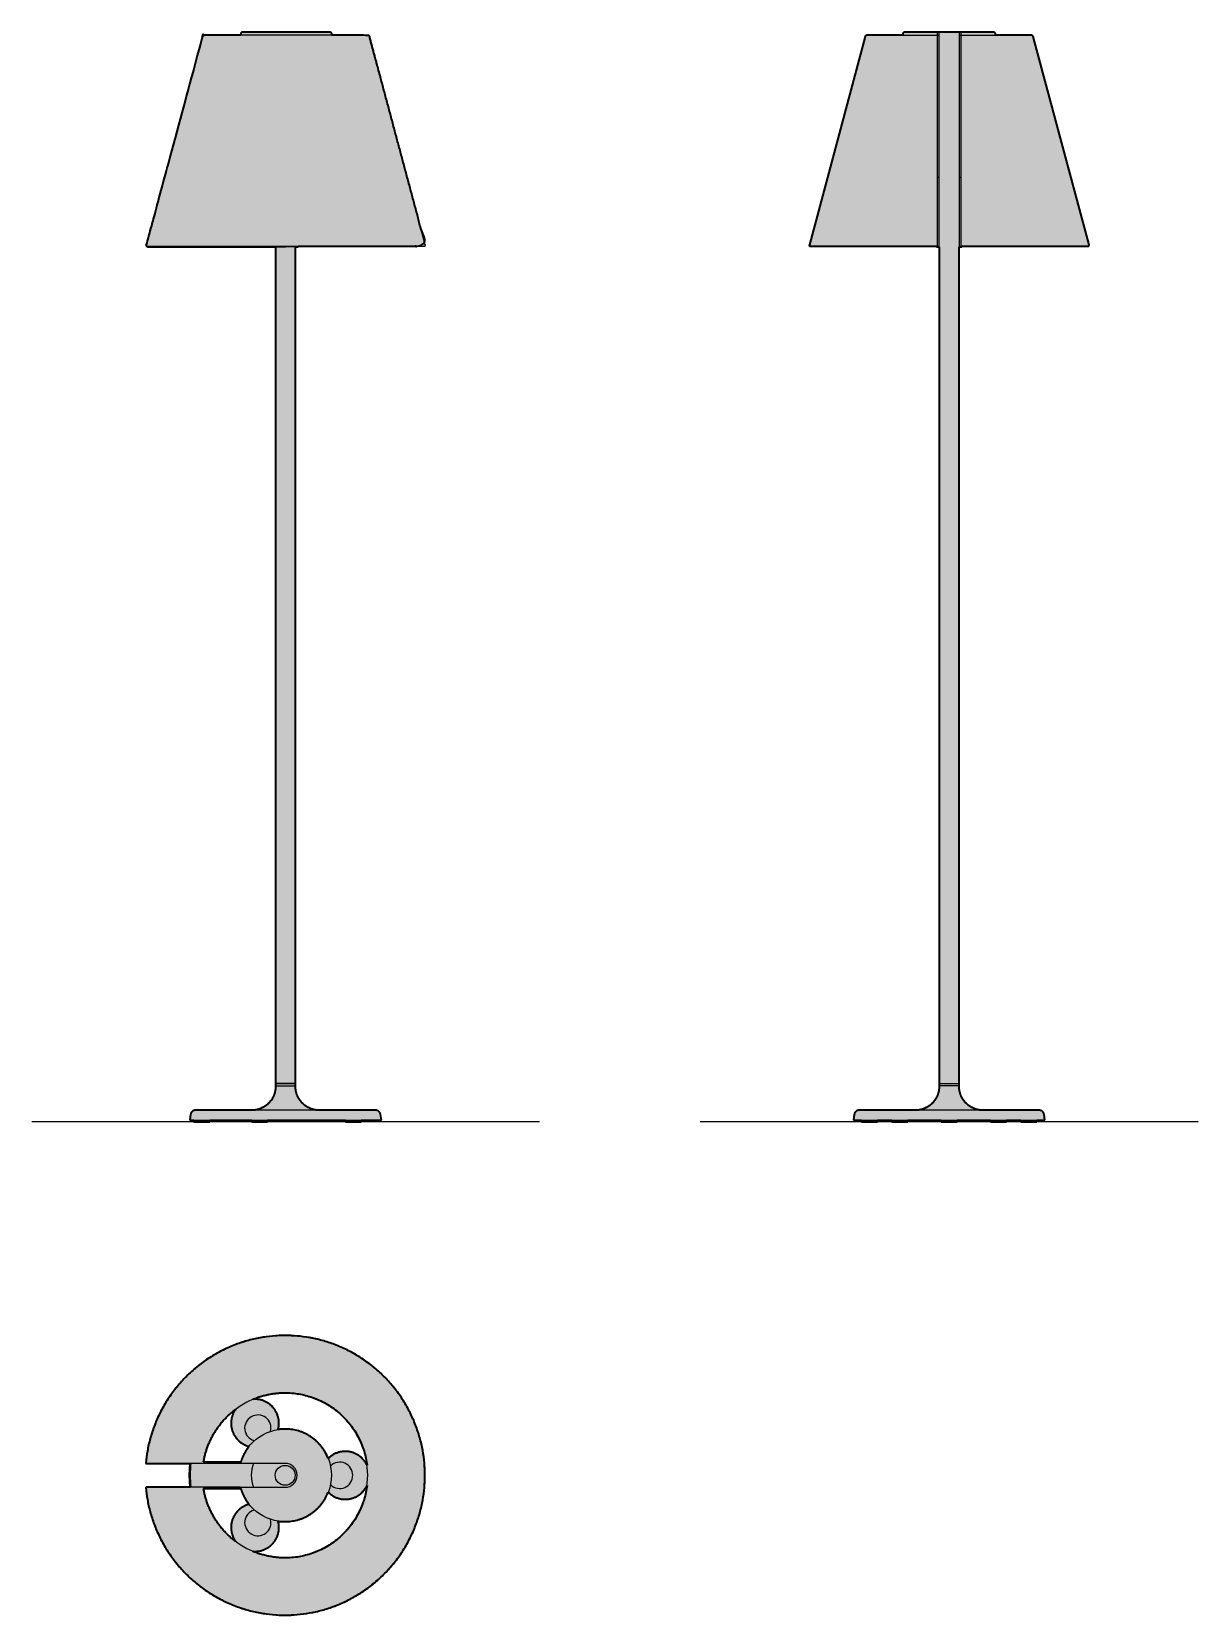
# Model space of a CAD drawing. Header units: millimetres. Extents: x 0 to 1461, y -622 to 1365.
import ezdxf

# ---------------------------------------------------------------- set-up
doc = ezdxf.new("R2010")
doc.units = ezdxf.units.MM
doc.layers.add('Blocks', color=7, linetype='Continuous')
doc.layers.add('Blocks$Fill', color=7, linetype='Continuous', true_color=0xffffff)
for name, color, linetype, lineweight, true_color in [('Blocks$Inner', 7, 'Continuous', 25, 0x007f00), ('Blocks$Outline', 7, 'Continuous', 35, 0xff3f3f), ('Groud', 7, 'Continuous', 25, 0x243775)]:
    doc.layers.add(name, color=color, linetype=linetype, lineweight=lineweight, true_color=true_color)

# ---------------------------------------------------------------- blocks, each defined once
blk = doc.blocks.new('Melampo Floor Lamp Top')
at = {"layer": 'Blocks$Fill'}
h = blk.add_hatch(color=256, dxfattribs=at)
h.paths.add_polyline_path([(54.8, -200.8), (55.1, -204.6), (55.6, -208.4), (56.1, -212.3), (56.8, -216.1), (57.5, -220), (58.3, -223.8), (59.2, -227.7), (60.2, -231.6), (61.3, -235.5), (62.5, -239.4), (63.8, -243.3), (65.2, -247.2), (66.7, -251), (68.3, -254.9), (70, -258.7), (71.8, -262.5), (73.7, -266.3), (75.7, -270.1), (77.8, -273.8), (80, -277.5), (82.3, -281.1), (84.7, -284.7), (87.2, -288.3), (89.8, -291.8), (92.5, -295.2), (95.3, -298.6), (98.1, -301.9), (101.1, -305.1), (104.1, -308.3), (107.2, -311.4), (110.4, -314.4), (113.7, -317.4), (117, -320.2), (120.4, -323), (123.9, -325.7), (127.4, -328.3), (131, -330.8), (134.7, -333.2), (138.4, -335.5), (142.1, -337.7), (145.9, -339.9), (149.8, -341.9), (153.6, -343.8), (157.5, -345.6), (161.5, -347.3), (165.4, -348.9), (169.4, -350.4), (173.4, -351.8), (177.4, -353.1), (181.5, -354.3), (185.5, -355.4), (189.5, -356.4), (193.5, -357.3), (197.6, -358.1), (201.6, -358.8), (205.6, -359.4), (209.6, -359.9), (213.5, -360.3), (217.5, -360.6), (221.4, -360.8), (225.3, -360.9), (229.2, -361), (233, -360.9), (236.8, -360.8), (240.6, -360.6), (244.4, -360.3), (248.3, -359.9), (252.1, -359.5), (256, -358.9), (259.9, -358.3), (263.8, -357.5), (267.8, -356.7), (271.7, -355.8), (275.7, -354.7), (279.6, -353.6), (283.5, -352.4), (287.5, -351), (291.4, -349.6), (295.3, -348.1), (299.2, -346.4), (303, -344.7), (306.9, -342.9), (310.7, -340.9), (314.5, -338.9), (318.2, -336.7), (321.9, -334.5), (325.5, -332.2), (329.1, -329.7), (332.7, -327.2), (336.2, -324.6), (339.6, -321.9), (343, -319.1), (346.3, -316.2), (349.5, -313.2), (352.7, -310.1), (355.8, -307), (358.8, -303.8), (361.7, -300.5), (364.5, -297.1), (367.3, -293.7), (369.9, -290.2), (372.5, -286.7), (375, -283.1), (377.3, -279.4), (379.6, -275.7), (381.8, -272), (383.9, -268.2), (385.8, -264.4), (387.7, -260.5), (389.5, -256.6), (391.2, -252.7), (392.7, -248.8), (394.2, -244.8), (395.6, -240.8), (396.8, -236.9), (398, -232.9), (399.1, -228.9), (400, -224.9), (400.9, -220.9), (401.6, -217), (402.3, -213), (402.9, -209.1), (403.4, -205.1), (403.8, -201.2), (404.1, -197.3), (404.3, -193.5), (404.4, -189.6), (404.4, -185.8), (404.4, -182), (404.3, -178.2), (404.1, -174.3), (403.8, -170.4), (403.4, -166.5), (402.9, -162.6), (402.3, -158.7), (401.6, -154.7), (400.9, -150.7), (400, -146.7), (399.1, -142.8), (398, -138.8), (396.8, -134.8), (395.6, -130.8), (394.2, -126.9), (392.7, -122.9), (391.2, -119), (389.5, -115), (387.7, -111.2), (385.8, -107.3), (383.9, -103.5), (381.8, -99.7), (379.6, -95.9), (377.3, -92.2), (375, -88.6), (372.5, -85), (369.9, -81.4), (367.3, -77.9), (364.5, -74.5), (361.7, -71.2), (358.8, -67.9), (355.8, -64.7), (352.7, -61.5), (349.5, -58.5), (346.3, -55.5), (343, -52.6), (339.6, -49.8), (336.2, -47.1), (332.7, -44.5), (329.1, -41.9), (325.5, -39.5), (321.9, -37.2), (318.2, -34.9), (314.5, -32.8), (310.7, -30.7), (306.9, -28.8), (303, -27), (299.2, -25.2), (295.3, -23.6), (291.4, -22.1), (287.5, -20.6), (283.5, -19.3), (279.6, -18.1), (275.7, -16.9), (271.7, -15.9), (267.8, -15), (263.8, -14.1), (259.9, -13.4), (256, -12.7), (252.1, -12.2), (248.3, -11.7), (244.4, -11.3), (240.6, -11), (236.8, -10.8), (233, -10.7), (229.2, -10.7), (225.3, -10.7), (221.4, -10.9), (217.5, -11.1), (213.5, -11.4), (209.6, -11.8), (205.6, -12.3), (201.6, -12.9), (197.6, -13.6), (193.5, -14.4), (189.5, -15.3), (185.5, -16.3), (181.5, -17.3), (177.4, -18.5), (173.4, -19.8), (169.4, -21.2), (165.4, -22.7), (161.5, -24.3), (157.5, -26.1), (153.6, -27.9), (149.8, -29.8), (145.9, -31.8), (142.1, -33.9), (138.4, -36.1), (134.7, -38.4), (131, -40.9), (127.4, -43.4), (123.9, -46), (120.4, -48.6), (117, -51.4), (113.7, -54.3), (110.4, -57.2), (107.2, -60.2), (104.1, -63.3), (101.1, -66.5), (98.1, -69.8), (95.3, -73.1), (92.5, -76.5), (89.8, -79.9), (87.2, -83.4), (84.7, -86.9), (82.3, -90.5), (80, -94.2), (77.8, -97.9), (75.7, -101.6), (73.7, -105.3), (71.8, -109.1), (70, -112.9), (68.3, -116.8), (66.7, -120.6), (65.2, -124.5), (63.8, -128.4), (62.5, -132.3), (61.3, -136.2), (60.2, -140.1), (59.2, -143.9), (58.3, -147.8), (57.5, -151.7), (56.8, -155.6), (56.1, -159.4), (55.6, -163.2), (55.1, -167), (54.8, -170.8), (110.2, -170.8), (109.8, -174.6), (109.5, -178.3), (109.3, -182.1), (109.3, -185.8), (109.3, -189.6), (109.5, -193.4), (109.8, -197.1), (110.2, -200.8)], flags=0)
h.paths.add_polyline_path([(220.5, -243.2), (221.5, -243.3), (222.6, -243.4), (223.6, -243.6), (224.7, -243.6), (225.7, -243.7), (226.8, -243.8), (227.8, -243.8), (228.8, -243.8), (229.9, -243.8), (230.9, -243.8), (232.9, -243.7), (234.9, -243.6), (236.9, -243.3), (238.6, -243.1), (240.4, -242.8), (242.1, -242.4), (243.9, -242), (245.7, -241.5), (247.4, -240.9), (249.2, -240.3), (251, -239.6), (252.7, -238.9), (254.5, -238.1), (256.2, -237.2), (257.9, -236.3), (259.6, -235.3), (261.2, -234.2), (262.8, -233.1), (264.4, -232), (266, -230.7), (267.5, -229.4), (269, -228.1), (270.4, -226.7), (271.8, -225.3), (273.2, -223.8), (274.4, -222.2), (275.7, -220.7), (276.8, -219), (278, -217.4), (279, -215.7), (280, -214), (280.9, -212.2), (281.8, -210.5), (282.6, -208.7), (283.3, -206.9), (284, -207.5), (284.6, -208.1), (285.3, -208.7), (285.9, -209.2), (286.7, -209.8), (287.4, -210.3), (288.1, -210.8), (288.9, -211.3), (289.7, -211.8), (290.5, -212.2), (291.3, -212.7), (292.1, -213.1), (292.9, -213.4), (293.8, -213.8), (294.7, -214.1), (295.5, -214.4), (296.4, -214.7), (297.3, -214.9), (298.2, -215.1), (299.1, -215.3), (300, -215.5), (300.9, -215.6), (301.8, -215.7), (302.7, -215.8), (303.6, -215.8), (304.5, -215.8), (305.4, -215.8), (306.3, -215.8), (307.2, -215.7), (308.1, -215.6), (309, -215.5), (309.8, -215.4), (310.7, -215.2), (311.5, -215), (312.4, -214.8), (313.3, -214.6), (314.1, -214.3), (315, -214), (315.8, -213.7), (316.6, -213.4), (317.5, -213), (318.3, -212.6), (319.1, -212.2), (319.9, -211.7), (320.7, -211.2), (321.5, -210.7), (322.2, -210.2), (323, -209.6), (323.7, -209.1), (324.4, -208.5), (325.1, -207.9), (325.7, -207.2), (326.4, -206.6), (327, -205.9), (327.6, -205.2), (328.2, -204.5), (328.7, -203.8), (329.3, -203.1), (329.8, -202.3), (330.2, -201.6), (330.7, -200.8), (331.1, -200), (331.5, -199.3), (331.9, -198.5), (331.6, -200.5), (331.3, -202.6), (331, -204.7), (330.5, -206.8), (330.1, -208.9), (329.6, -211), (329, -213.1), (328.4, -215.2), (327.8, -217.3), (327.1, -219.4), (326.4, -221.5), (325.6, -223.5), (324.7, -225.6), (323.9, -227.7), (322.9, -229.7), (321.9, -231.7), (320.9, -233.7), (319.8, -235.7), (318.7, -237.7), (317.6, -239.7), (316.4, -241.6), (315.1, -243.5), (313.8, -245.4), (312.5, -247.3), (311.1, -249.1), (309.6, -250.9), (308.2, -252.7), (306.7, -254.4), (305.1, -256.1), (303.5, -257.8), (301.9, -259.4), (300.3, -261), (298.6, -262.6), (296.8, -264.1), (295.1, -265.6), (293.3, -267), (291.5, -268.4), (289.7, -269.8), (287.8, -271.1), (285.9, -272.4), (284, -273.6), (282.1, -274.7), (280.1, -275.9), (278.2, -277), (276.2, -278), (274.2, -279), (272.2, -279.9), (270.1, -280.8), (268.1, -281.7), (266.1, -282.5), (264, -283.2), (262, -283.9), (259.9, -284.6), (257.9, -285.2), (255.8, -285.8), (253.8, -286.3), (251.7, -286.8), (249.7, -287.2), (247.6, -287.6), (245.6, -287.9), (243.6, -288.2), (241.6, -288.5), (239.6, -288.7), (237.6, -288.9), (234.7, -289.1), (231.7, -289.2), (228.7, -289.2), (225.7, -289.2), (222.7, -289), (219.7, -288.8), (216.6, -288.5), (213.5, -288), (210.4, -287.5), (207.3, -286.9), (204.2, -286.2), (201.2, -285.3), (198.1, -284.4), (195, -283.4), (191.9, -282.3), (188.9, -281), (189.8, -281.1), (190.7, -281.1), (191.5, -281.1), (192.4, -281.1), (193.3, -281.1), (194.2, -281), (195.1, -280.9), (196, -280.8), (196.9, -280.7), (197.8, -280.5), (198.7, -280.3), (199.6, -280.1), (200.5, -279.8), (201.4, -279.5), (202.2, -279.2), (203.1, -278.9), (203.9, -278.5), (204.8, -278.1), (205.6, -277.7), (206.4, -277.2), (207.2, -276.8), (207.9, -276.3), (208.7, -275.8), (209.4, -275.2), (210.2, -274.7), (210.9, -274.1), (211.5, -273.5), (212.2, -272.9), (212.8, -272.3), (213.5, -271.7), (214, -271), (214.6, -270.4), (215.2, -269.7), (215.7, -269), (216.2, -268.3), (216.7, -267.5), (217.2, -266.8), (217.6, -266), (218.1, -265.2), (218.5, -264.4), (218.9, -263.6), (219.2, -262.7), (219.6, -261.9), (219.9, -261), (220.2, -260.2), (220.5, -259.3), (220.7, -258.4), (220.9, -257.5), (221.1, -256.6), (221.2, -255.7), (221.4, -254.8), (221.5, -253.8), (221.5, -252.9), (221.6, -252), (221.6, -251.1), (221.6, -250.2), (221.5, -249.3), (221.5, -248.4), (221.4, -247.5), (221.2, -246.6), (221.1, -245.7), (220.9, -244.9), (220.7, -244)], flags=0)
h.paths.add_polyline_path([(188.9, -90.6), (191.9, -89.4), (195, -88.3), (198.1, -87.3), (201.2, -86.3), (204.2, -85.5), (207.3, -84.8), (210.4, -84.2), (213.5, -83.6), (216.6, -83.2), (219.7, -82.9), (222.7, -82.6), (225.7, -82.5), (228.7, -82.4), (231.7, -82.5), (234.7, -82.6), (237.6, -82.8), (239.6, -82.9), (241.6, -83.2), (243.6, -83.4), (245.6, -83.7), (247.6, -84.1), (249.7, -84.5), (251.7, -84.9), (253.8, -85.4), (255.8, -85.9), (257.9, -86.5), (259.9, -87.1), (262, -87.7), (264, -88.4), (266.1, -89.2), (268.1, -90), (270.1, -90.8), (272.2, -91.7), (274.2, -92.7), (276.2, -93.7), (278.2, -94.7), (280.1, -95.8), (282.1, -96.9), (284, -98.1), (285.9, -99.3), (287.8, -100.6), (289.7, -101.9), (291.5, -103.2), (293.3, -104.6), (295.1, -106.1), (296.8, -107.5), (298.6, -109.1), (300.3, -110.6), (301.9, -112.2), (303.5, -113.9), (305.1, -115.5), (306.7, -117.2), (308.2, -119), (309.6, -120.8), (311.1, -122.6), (312.5, -124.4), (313.8, -126.2), (315.1, -128.1), (316.4, -130), (317.6, -132), (318.7, -133.9), (319.8, -135.9), (320.9, -137.9), (321.9, -139.9), (322.9, -142), (323.9, -144), (324.7, -146.1), (325.6, -148.1), (326.4, -150.2), (327.1, -152.3), (327.8, -154.4), (328.4, -156.5), (329, -158.6), (329.6, -160.7), (330.1, -162.8), (330.5, -164.9), (331, -166.9), (331.3, -169), (331.6, -171.1), (331.9, -173.2), (331.5, -172.4), (331.1, -171.6), (330.7, -170.9), (330.2, -170.1), (329.8, -169.3), (329.3, -168.6), (328.7, -167.9), (328.2, -167.1), (327.6, -166.4), (327, -165.8), (326.4, -165.1), (325.7, -164.4), (325.1, -163.8), (324.4, -163.2), (323.7, -162.6), (323, -162), (322.2, -161.5), (321.5, -160.9), (320.7, -160.4), (319.9, -160), (319.1, -159.5), (318.3, -159.1), (317.5, -158.7), (316.6, -158.3), (315.8, -158), (315, -157.6), (314.1, -157.3), (313.3, -157.1), (312.4, -156.8), (311.5, -156.6), (310.7, -156.4), (309.8, -156.3), (309, -156.1), (308.1, -156), (307.2, -155.9), (306.3, -155.9), (305.4, -155.8), (304.5, -155.8), (303.6, -155.8), (302.7, -155.9), (301.8, -156), (300.9, -156.1), (300, -156.2), (299.1, -156.4), (298.2, -156.5), (297.3, -156.8), (296.4, -157), (295.5, -157.3), (294.7, -157.6), (293.8, -157.9), (292.9, -158.2), (292.1, -158.6), (291.3, -159), (290.5, -159.4), (289.7, -159.9), (288.9, -160.3), (288.1, -160.8), (287.4, -161.3), (286.7, -161.9), (285.9, -162.4), (285.3, -163), (284.6, -163.6), (284, -164.2), (283.3, -164.8), (282.6, -163), (281.8, -161.2), (280.9, -159.4), (280, -157.7), (279, -156), (278, -154.3), (276.8, -152.6), (275.7, -151), (274.4, -149.4), (273.2, -147.9), (271.8, -146.4), (270.4, -145), (269, -143.6), (267.5, -142.2), (266, -140.9), (264.4, -139.7), (262.8, -138.5), (261.2, -137.4), (259.6, -136.4), (257.9, -135.4), (256.2, -134.4), (254.5, -133.6), (252.7, -132.8), (251, -132), (249.2, -131.4), (247.4, -130.7), (245.7, -130.2), (243.9, -129.7), (242.1, -129.3), (240.4, -128.9), (238.6, -128.6), (236.9, -128.3), (234.9, -128.1), (232.9, -127.9), (230.9, -127.9), (229.9, -127.8), (228.8, -127.8), (227.8, -127.8), (226.8, -127.9), (225.7, -127.9), (224.7, -128), (223.6, -128.1), (222.6, -128.2), (221.5, -128.3), (220.5, -128.5), (220.7, -127.7), (220.9, -126.8), (221.1, -125.9), (221.2, -125.1), (221.4, -124.2), (221.5, -123.3), (221.5, -122.4), (221.6, -121.5), (221.6, -120.6), (221.6, -119.6), (221.5, -118.7), (221.5, -117.8), (221.4, -116.9), (221.2, -116), (221.1, -115.1), (220.9, -114.2), (220.7, -113.3), (220.5, -112.4), (220.2, -111.5), (219.9, -110.6), (219.6, -109.8), (219.2, -108.9), (218.9, -108.1), (218.5, -107.3), (218.1, -106.5), (217.6, -105.7), (217.2, -104.9), (216.7, -104.1), (216.2, -103.4), (215.7, -102.7), (215.2, -102), (214.6, -101.3), (214, -100.6), (213.5, -100), (212.8, -99.4), (212.2, -98.7), (211.5, -98.1), (210.9, -97.5), (210.2, -97), (209.4, -96.4), (208.7, -95.9), (207.9, -95.4), (207.2, -94.9), (206.4, -94.4), (205.6, -94), (204.8, -93.6), (203.9, -93.2), (203.1, -92.8), (202.2, -92.5), (201.4, -92.2), (200.5, -91.9), (199.6, -91.6), (198.7, -91.4), (197.8, -91.2), (196.9, -91), (196, -90.8), (195.1, -90.7), (194.2, -90.6), (193.3, -90.6), (192.4, -90.5), (191.5, -90.5), (190.7, -90.5), (189.8, -90.6)], flags=0)
h.paths.add_polyline_path([(184, -149.6), (183.1, -150.7), (182.3, -151.9), (181.4, -153.1), (180.6, -154.3), (179.9, -155.5), (179.1, -156.7), (178.4, -157.9), (177.8, -159.2), (177.1, -160.4), (176.5, -161.7), (176, -163), (175.5, -164.2), (175, -165.5), (174.5, -166.8), (174.1, -168.1), (173.7, -169.3), (127.4, -169.3), (127.2, -169.3), (127.6, -167.1), (128, -164.9), (128.5, -162.6), (129.1, -160.4), (129.7, -158.1), (130.3, -155.9), (131, -153.6), (131.8, -151.4), (132.6, -149.1), (133.5, -146.9), (134.4, -144.7), (135.4, -142.4), (136.5, -140.2), (137.6, -138), (138.8, -135.8), (140, -133.7), (141.3, -131.5), (142.6, -129.4), (144, -127.3), (145.5, -125.2), (147, -123.2), (148.6, -121.2), (150.2, -119.2), (151.9, -117.3), (153.6, -115.4), (155.4, -113.5), (157.2, -111.7), (159.1, -109.9), (161, -108.2), (163, -106.5), (165, -104.8), (167, -103.3), (166.5, -104), (166.1, -104.7), (165.6, -105.5), (165.2, -106.3), (164.8, -107.1), (164.4, -107.9), (164, -108.7), (163.7, -109.5), (163.3, -110.4), (163, -111.2), (162.8, -112.1), (162.5, -113), (162.3, -113.9), (162.1, -114.8), (162, -115.7), (161.8, -116.6), (161.7, -117.5), (161.6, -118.5), (161.6, -119.4), (161.6, -120.3), (161.6, -121.2), (161.6, -122.1), (161.7, -123), (161.8, -123.9), (161.9, -124.8), (162, -125.7), (162.2, -126.6), (162.4, -127.5), (162.6, -128.3), (162.9, -129.2), (163.1, -130), (163.4, -130.9), (163.7, -131.7), (164.1, -132.5), (164.4, -133.3), (164.8, -134.1), (165.2, -134.9), (165.7, -135.7), (166.1, -136.4), (166.6, -137.2), (167.2, -137.9), (167.7, -138.7), (168.3, -139.4), (168.9, -140.1), (169.5, -140.8), (170.1, -141.5), (170.8, -142.1), (171.4, -142.7), (172.1, -143.3), (172.8, -143.9), (173.6, -144.5), (174.3, -145), (175.1, -145.6), (175.8, -146.1), (176.6, -146.5), (177.4, -147), (178.2, -147.4), (179, -147.8), (179.9, -148.1), (180.7, -148.5), (181.5, -148.8), (182.4, -149.1), (183.2, -149.3)], flags=0)
h.paths.add_polyline_path([(184, -222.1), (183.2, -222.3), (182.4, -222.6), (181.5, -222.9), (180.7, -223.2), (179.9, -223.5), (179, -223.9), (178.2, -224.3), (177.4, -224.7), (176.6, -225.1), (175.8, -225.6), (175.1, -226.1), (174.3, -226.6), (173.6, -227.2), (172.8, -227.7), (172.1, -228.3), (171.4, -228.9), (170.8, -229.6), (170.1, -230.2), (169.5, -230.9), (168.9, -231.6), (168.3, -232.3), (167.7, -233), (167.2, -233.7), (166.6, -234.5), (166.1, -235.2), (165.7, -236), (165.2, -236.8), (164.8, -237.6), (164.4, -238.4), (164.1, -239.2), (163.7, -240), (163.4, -240.8), (163.1, -241.6), (162.9, -242.5), (162.6, -243.3), (162.4, -244.2), (162.2, -245), (162, -245.9), (161.9, -246.8), (161.8, -247.7), (161.7, -248.6), (161.6, -249.5), (161.6, -250.5), (161.6, -251.4), (161.6, -252.3), (161.6, -253.2), (161.7, -254.1), (161.8, -255), (162, -256), (162.1, -256.9), (162.3, -257.8), (162.5, -258.7), (162.8, -259.5), (163, -260.4), (163.3, -261.3), (163.7, -262.1), (164, -263), (164.4, -263.8), (164.8, -264.6), (165.2, -265.4), (165.6, -266.2), (166.1, -266.9), (166.5, -267.7), (167, -268.4), (165, -266.8), (163, -265.2), (161, -263.5), (159.1, -261.8), (157.2, -260), (155.4, -258.2), (153.6, -256.3), (151.9, -254.4), (150.2, -252.5), (148.6, -250.5), (147, -248.5), (145.5, -246.4), (144, -244.4), (142.6, -242.3), (141.3, -240.1), (140, -238), (138.8, -235.8), (137.6, -233.6), (136.5, -231.4), (135.4, -229.2), (134.4, -227), (133.5, -224.8), (132.6, -222.5), (131.8, -220.3), (131, -218), (130.3, -215.8), (129.7, -213.5), (129.1, -211.3), (128.5, -209), (128, -206.8), (127.6, -204.6), (127.2, -202.3), (127.4, -202.3), (173.7, -202.3), (174.1, -203.6), (174.5, -204.9), (175, -206.2), (175.5, -207.4), (176, -208.7), (176.5, -210), (177.1, -211.2), (177.8, -212.5), (178.4, -213.7), (179.1, -215), (179.9, -216.2), (180.6, -217.4), (181.4, -218.6), (182.3, -219.8), (183.1, -221)], flags=0)
at = {"layer": 'Blocks$Inner'}
for p, q in [((209.3, -118.3), (208.7, -117.1)), ((180.1, -133.6), (180.8, -134.8)), ((54.8, -170.8), (54.7, -170.8)), ((127.2, -169.3), (127.4, -169.3)), ((173.1, -170.8), (127.2, -170.8)), ((173.7, -169.3), (127.4, -169.3)), ((299.1, -169.3), (297.8, -169.3)), ((54.8, -200.8), (54.7, -200.8)), ((173.1, -200.8), (127.2, -200.8)), ((127.4, -202.3), (127.2, -202.3)), ((173.7, -202.3), (127.4, -202.3)), ((297.8, -202.3), (299.1, -202.3)), ((180.8, -236.9), (180.1, -238.1)), ((208.7, -254.6), (209.3, -253.4))]:
    blk.add_line(p, q, dxfattribs=at)
for points in [[(210.8, -130.8), (211, -130.4), (211.4, -128), (211.5, -125.6), (211.2, -123.3), (210.6, -121), (209.6, -118.8), (208.4, -116.8), (206.8, -115), (205, -113.4), (203, -112.2), (200.8, -111.2), (198.5, -110.5), (196.2, -110.2), (193.8, -110.3), (191.4, -110.7), (189.1, -111.4), (186.9, -112.5), (184.9, -113.8), (183.2, -115.4), (181.6, -117.3), (180.4, -119.3), (179.5, -121.6), (178.9, -123.9), (178.6, -126.2), (178.7, -128.6), (179.2, -131), (180, -133.2), (181.1, -135.3), (182.5, -137.2), (184.1, -138.9), (186.1, -140.3), (188.2, -141.4), (190.4, -142.2), (190.9, -142.4)], [(127.2, -170.8), (125.2, -170.8), (54.8, -170.8)], [(229.3, -170.8), (175.3, -170.8), (174.8, -170.8), (174.1, -170.8), (173.6, -170.8), (173.4, -170.8), (173.3, -170.8)], [(286.1, -197.4), (286.5, -197.7), (288.3, -199.2), (290.3, -200.5), (292.5, -201.4), (294.8, -202.1), (297.2, -202.3), (299.5, -202.2), (301.9, -201.8), (304.1, -201), (306.2, -199.9), (308.2, -198.5), (309.9, -196.8), (311.3, -194.9), (312.5, -192.8), (313.3, -190.6), (313.8, -188.2), (314, -185.8), (313.8, -183.4), (313.3, -181.1), (312.5, -178.8), (311.3, -176.7), (309.9, -174.8), (308.2, -173.1), (306.2, -171.7), (304.1, -170.6), (301.9, -169.9), (299.5, -169.4), (297.2, -169.3), (294.8, -169.6), (292.5, -170.2), (290.3, -171.2), (288.3, -172.4), (286.5, -174), (286.1, -174.3)], [(127.2, -200.8), (125.2, -200.8), (54.8, -200.8)], [(173.3, -200.8), (175.3, -200.8), (229.3, -200.8)], [(190.9, -229.3), (190.4, -229.4), (188.2, -230.2), (186.1, -231.4), (184.1, -232.8), (182.5, -234.5), (181.1, -236.4), (180, -238.5), (179.2, -240.7), (178.7, -243), (178.6, -245.4), (178.9, -247.8), (179.5, -250.1), (180.4, -252.3), (181.6, -254.4), (183.2, -256.2), (184.9, -257.9), (186.9, -259.2), (189.1, -260.3), (191.4, -261), (193.8, -261.4), (196.2, -261.4), (198.5, -261.1), (200.8, -260.5), (203, -259.5), (205, -258.2), (206.8, -256.7), (208.4, -254.9), (209.6, -252.9), (210.6, -250.7), (211.2, -248.4), (211.5, -246), (211.4, -243.7), (211, -241.3), (210.8, -240.8)]]:
    blk.add_lwpolyline(points, dxfattribs=at)
blk.add_circle((229.3, -185.8), 12.5, dxfattribs=at)
for centre, radius, start, end in [((229.3, -185.8), 175.2, 270, 175.0886), ((229.3, -185.8), 103.4, 189.1818, 170.8182), ((191.6, -120.5), 30, 344.564, 95.0988), ((191.6, -120.5), 30, 144.8999, 255.436), ((304.7, -185.8), 30, 24.9095, 135.436), ((229.3, -185.8), 120, 172.8133, 187.1909), ((229.3, -185.8), 118.9, 172.7418, 187.2553), ((229.3, -185.8), 103.2, 170.802, 171.6445), ((229.3, -185.8), 42.5, 159.3332, 200.6668), ((229.3, -185.8), 15, 270, 90), ((304.7, -185.8), 30, 224.564, 335.0905), ((229.3, -185.8), 175.2, 184.9119, 270), ((191.6, -251.1), 30, 104.564, 215.1001), ((191.6, -251.1), 30, 264.9012, 15.436)]:
    blk.add_arc(centre, radius, start, end, dxfattribs=at)
at = {"layer": 'Blocks$Inner', "extrusion": (0, 0, -1)}
for radius, start, end in [(175.1, 4.9129, 355.0871), (58, 14.9882, 345.0118), (103.2, 350.802, 351.6445)]:
    blk.add_arc((-229.3, -185.8), radius, start, end, dxfattribs=at)
at = {"layer": 'Blocks$Outline'}
for points in [[(54.8, -170.8), (110.2, -170.8)], [(127.4, -169.3), (127.2, -169.3)], [(173.7, -169.3), (127.4, -169.3)], [(110.2, -200.8), (54.8, -200.8)], [(127.2, -202.3), (127.4, -202.3)], [(127.4, -202.3), (173.7, -202.3)]]:
    blk.add_lwpolyline(points, dxfattribs=at)
for points, weights, knots in [([(54.8, -200.8), (69.2, -368), (236.8, -360.8), (404.4, -353.6), (404.4, -185.8), (404.4, -18), (236.8, -10.8), (69.2, -3.7), (54.8, -170.8)], [1, 0.722101241381, 1, 0.722101241381, 1, 0.722101241381, 1, 0.722101241381, 1], [0, 0, 0, 267.61205, 267.61205, 535.224099, 535.224099, 802.836149, 802.836149, 1070.448199, 1070.448199, 1070.448199]), ([(188.9, -90.6), (212.3, -80.7), (237.6, -82.8), (321.6, -89.5), (331.9, -173.2)], [0.882731400881, 0.912468672302, 1, 0.758274734739, 0.957307501673], [-513.310801, -513.310801, -513.310801, -462.423617, -462.423617, -321.894297, -321.894297, -321.894297]), ([(220.5, -128.5), (224.7, -113.4), (214.6, -101.3), (204.6, -89.2), (188.9, -90.6)], [1, 0.885930851939, 1, 0.885930851939, 1], [0, 0, 0, 28.937953, 28.937953, 57.875905, 57.875905, 57.875905]), ([(167, -103.3), (158, -116.1), (163.4, -130.9), (168.8, -145.6), (184, -149.6)], [1, 0.885928276382, 1, 0.885928276382, 1], [0, 0, 0, 28.938286, 28.938286, 57.876572, 57.876572, 57.876572]), ([(283.3, -164.8), (270.9, -132.8), (236.9, -128.3), (228.7, -127.2), (220.5, -128.5)], [0.903056422921, 0.817854193264, 1, 0.949115840434, 0.919095982621], [189.26586, 189.26586, 189.26586, 250.559879, 250.559879, 267.682945, 267.682945, 267.682945]), ([(331.9, -173.2), (325.3, -159), (309.8, -156.3), (294.4, -153.6), (283.3, -164.8)], [1, 0.885947682964, 1, 0.885947682964, 1], [0, 0, 0, 28.935775, 28.935775, 57.87155, 57.87155, 57.87155]), ([(331.9, -198.5), (321.6, -282.2), (237.6, -288.9), (212.3, -290.9), (188.9, -281)], [0.957307501673, 0.758274734739, 1, 0.912468672302, 0.882731400881], [-294.670526, -294.670526, -294.670526, -154.141206, -154.141206, -103.254022, -103.254022, -103.254022]), ([(283.3, -206.9), (294.4, -218.1), (309.8, -215.4), (325.3, -212.7), (331.9, -198.5)], [1, 0.885947682964, 1, 0.885947682964, 1], [0, 0, 0, 28.935775, 28.935775, 57.87155, 57.87155, 57.87155]), ([(220.5, -243.2), (228.7, -244.4), (236.9, -243.3), (270.9, -238.9), (283.3, -206.9)], [0.919095982621, 0.949115840434, 1, 0.817854193379, 0.903056422813], [66.396894, 66.396894, 66.396894, 83.51996, 83.51996, 144.813979, 144.813979, 144.813979]), ([(184, -222.1), (168.8, -226.1), (163.4, -240.8), (158, -255.5), (167, -268.4)], [1, 0.885928276382, 1, 0.885928276382, 1], [0, 0, 0, 28.938286, 28.938286, 57.876572, 57.876572, 57.876572]), ([(188.9, -281), (204.6, -282.4), (214.6, -270.4), (224.7, -258.3), (220.5, -243.2)], [1, 0.885930851939, 1, 0.885930851939, 1], [0, 0, 0, 28.937953, 28.937953, 57.875905, 57.875905, 57.875905])]:
    blk.add_rational_spline(points, weights, degree=2, knots=knots, dxfattribs=at)
for points, weights in [([(127.2, -169.3), (133.8, -128.3), (167, -103.3)], [1, 0.864181746494, 0.867510038079]), ([(184, -149.6), (176.9, -158.4), (173.7, -169.3)], [0.896707655285, 0.92465388813, 0.990139370134]), ([(110.2, -170.8), (108.3, -185.8), (110.2, -200.8)], [0.999993455754, 0.992148052833, 0.999988773387]), ([(167, -268.4), (133.8, -243.4), (127.2, -202.3)], [0.867510038079, 0.864181746494, 1]), ([(173.7, -202.3), (176.9, -213.2), (184, -222.1)], [0.990139370134, 0.92465388813, 0.896707655285])]:
    blk.add_rational_spline(points, weights, degree=2, dxfattribs=at)
blk = doc.blocks.new('Melampo Floor Lamp Front')
at = {"layer": 'Blocks$Fill'}
blk.add_hatch(color=256, dxfattribs=at).paths.add_polyline_path([(208.5, 1360.9), (208.5, 1360.9), (208.5, 1360.9), (208.4, 1360.9), (208.4, 1360.9), (208.4, 1360.9), (208.3, 1360.9), (208.3, 1360.9), (208.3, 1360.9), (208.2, 1360.9), (208.2, 1360.9), (208.1, 1360.9), (208.1, 1360.8), (208.1, 1360.8), (208, 1360.8), (208, 1360.8), (208, 1360.8), (207.9, 1360.8), (207.9, 1360.8), (207.9, 1360.7), (207.8, 1360.7), (207.8, 1360.7), (207.8, 1360.7), (207.7, 1360.7), (207.7, 1360.6), (207.7, 1360.6), (207.6, 1360.6), (207.6, 1360.6), (207.6, 1360.6), (207.5, 1360.5), (207.5, 1360.5), (207.5, 1360.5), (207.4, 1360.5), (207.4, 1360.4), (207.4, 1360.4), (207.3, 1360.4), (207.3, 1360.4), (207.3, 1360.3), (207.3, 1360.3), (207.2, 1360.3), (207.2, 1360.2), (207.2, 1360.2), (207.2, 1360.2), (207.1, 1360.2), (207.1, 1360.1), (207.1, 1360.1), (207.1, 1360.1), (207, 1360), (207, 1360), (207, 1360), (207, 1359.9), (207, 1359.9), (206.9, 1359.9), (206.9, 1359.8), (206.9, 1359.8), (206.9, 1359.8), (206.9, 1359.7), (206.9, 1359.7), (206.9, 1359.7), (206.8, 1359.6), (206.8, 1359.6), (206.8, 1359.6), (206.8, 1359.5), (206.8, 1359.5), (206.8, 1359.5), (136.8, 1098.6), (136.8, 1098.5), (136.8, 1098.5), (136.8, 1098.4), (136.7, 1098.3), (136.7, 1098.3), (136.7, 1098.2), (136.7, 1098.1), (136.7, 1098.1), (136.7, 1098), (136.7, 1097.9), (136.7, 1097.9), (136.7, 1097.8), (136.8, 1097.7), (136.8, 1097.7), (136.8, 1097.6), (136.8, 1097.5), (136.8, 1097.5), (136.8, 1097.4), (136.9, 1097.3), (136.9, 1097.3), (136.9, 1097.2), (136.9, 1097.2), (137, 1097.1), (137, 1097), (137, 1097), (137.1, 1096.9), (137.1, 1096.9), (137.1, 1096.8), (137.2, 1096.8), (137.2, 1096.7), (137.3, 1096.7), (137.3, 1096.6), (295.9, 1096.6), (295.9, 1096.1), (296.9, 1096.1), (299.4, 1096.1), (299.4, 48), (299.4, 45), (299.5, 44.3), (299.4, 43.5), (299.4, 42.8), (299.4, 42), (299.3, 41.3), (299.2, 40.6), (299.1, 39.8), (299, 39.1), (298.9, 38.4), (298.7, 37.6), (298.5, 36.9), (298.3, 36.2), (298.1, 35.4), (297.9, 34.7), (297.6, 34), (297.4, 33.3), (297.1, 32.6), (296.8, 31.9), (296.4, 31.2), (296.1, 30.5), (295.8, 29.9), (295.4, 29.2), (295, 28.6), (294.6, 27.9), (294.2, 27.3), (293.7, 26.7), (293.3, 26.1), (292.8, 25.5), (292.4, 25), (291.9, 24.4), (291.4, 23.9), (290.9, 23.3), (290.4, 22.8), (289.9, 22.3), (289.3, 21.8), (288.8, 21.3), (288.2, 20.9), (287.6, 20.4), (287, 20), (286.4, 19.5), (285.8, 19.1), (285.1, 18.7), (284.5, 18.3), (283.8, 18), (283.1, 17.6), (282.5, 17.3), (281.8, 17), (281.1, 16.6), (280.4, 16.4), (279.7, 16.1), (279, 15.8), (278.2, 15.6), (277.5, 15.4), (276.8, 15.2), (276.1, 15), (275.3, 14.9), (274.6, 14.7), (273.9, 14.6), (273.1, 14.5), (272.4, 14.4), (271.6, 14.4), (270.9, 14.3), (270.2, 14.3), (269.5, 14.3), (199, 14.3), (198.8, 14.3), (198.7, 14.3), (198.6, 14.3), (198.5, 14.3), (198.4, 14.3), (198.2, 14.3), (198.1, 14.2), (198, 14.2), (197.9, 14.2), (197.7, 14.2), (197.6, 14.1), (197.5, 14.1), (197.4, 14.1), (197.2, 14), (197.1, 14), (197, 14), (196.9, 13.9), (196.7, 13.9), (196.6, 13.8), (196.5, 13.8), (196.4, 13.7), (196.2, 13.6), (196.1, 13.6), (196, 13.5), (195.9, 13.4), (195.8, 13.4), (195.7, 13.3), (195.5, 13.2), (195.4, 13.1), (195.3, 13.1), (195.2, 13), (195.1, 12.9), (195, 12.8), (194.9, 12.7), (194.8, 12.6), (194.7, 12.5), (194.6, 12.4), (194.5, 12.3), (194.4, 12.2), (194.3, 12.1), (194.3, 12), (194.2, 11.9), (194.1, 11.8), (194, 11.7), (193.9, 11.6), (193.9, 11.5), (193.8, 11.4), (193.7, 11.2), (193.7, 11.1), (193.6, 11), (193.6, 10.9), (193.5, 10.8), (193.5, 10.7), (193.4, 10.5), (193.4, 10.4), (193.3, 10.3), (193.3, 10.2), (193.2, 10.1), (193.2, 9.9), (193.2, 9.8), (193.1, 9.7), (193.1, 9.6), (193.1, 9.5), (193.1, 9.3), (191.9, 2), (202.1, 2), (202.1, 0), (222.1, 0), (222.1, 2), (240.2, 2), (240.2, 0), (260.2, 0), (260.2, 2), (301.9, 2), (301.9, 0), (321.9, 0), (321.9, 2), (363.7, 2), (363.7, 0), (383.7, 0), (383.7, 2), (401.8, 2), (401.8, 0), (421.8, 0), (421.8, 2), (431.9, 2), (430.8, 9.3), (430.8, 9.5), (430.8, 9.6), (430.8, 9.7), (430.7, 9.8), (430.7, 9.9), (430.7, 10.1), (430.6, 10.2), (430.6, 10.3), (430.5, 10.4), (430.5, 10.5), (430.4, 10.7), (430.4, 10.8), (430.3, 10.9), (430.3, 11), (430.2, 11.1), (430.1, 11.2), (430.1, 11.4), (430, 11.5), (429.9, 11.6), (429.9, 11.7), (429.8, 11.8), (429.7, 11.9), (429.6, 12), (429.5, 12.1), (429.5, 12.2), (429.4, 12.3), (429.3, 12.4), (429.2, 12.5), (429.1, 12.6), (429, 12.7), (428.9, 12.8), (428.8, 12.9), (428.7, 13), (428.6, 13.1), (428.5, 13.1), (428.3, 13.2), (428.2, 13.3), (428.1, 13.4), (428, 13.4), (427.9, 13.5), (427.8, 13.6), (427.6, 13.6), (427.5, 13.7), (427.4, 13.8), (427.3, 13.8), (427.2, 13.9), (427, 13.9), (426.9, 14), (426.8, 14), (426.7, 14), (426.5, 14.1), (426.4, 14.1), (426.3, 14.1), (426.2, 14.2), (426, 14.2), (425.9, 14.2), (425.8, 14.2), (425.7, 14.3), (425.5, 14.3), (425.4, 14.3), (425.3, 14.3), (425.2, 14.3), (425, 14.3), (424.9, 14.3), (354.4, 14.3), (353.7, 14.3), (353, 14.3), (352.2, 14.4), (351.5, 14.4), (350.8, 14.5), (350, 14.6), (349.3, 14.7), (348.6, 14.9), (347.8, 15), (347.1, 15.2), (346.4, 15.4), (345.6, 15.6), (344.9, 15.8), (344.2, 16.1), (343.5, 16.4), (342.8, 16.6), (342.1, 17), (341.4, 17.3), (340.7, 17.6), (340.1, 18), (339.4, 18.3), (338.8, 18.7), (338.1, 19.1), (337.5, 19.5), (336.9, 20), (336.3, 20.4), (335.7, 20.9), (335.1, 21.3), (334.6, 21.8), (334, 22.3), (333.5, 22.8), (333, 23.3), (332.5, 23.9), (332, 24.4), (331.5, 25), (331, 25.5), (330.6, 26.1), (330.1, 26.7), (329.7, 27.3), (329.3, 27.9), (328.9, 28.6), (328.5, 29.2), (328.1, 29.9), (327.8, 30.5), (327.4, 31.2), (327.1, 31.9), (326.8, 32.6), (326.5, 33.3), (326.3, 34), (326, 34.7), (325.8, 35.4), (325.6, 36.2), (325.4, 36.9), (325.2, 37.6), (325, 38.4), (324.9, 39.1), (324.8, 39.8), (324.7, 40.6), (324.6, 41.3), (324.5, 42), (324.5, 42.8), (324.4, 43.5), (324.4, 44.3), (324.4, 45), (324.4, 48), (324.4, 1096.1), (326.9, 1096.1), (327.9, 1096.1), (327.9, 1096.6), (486.6, 1096.6), (486.6, 1096.7), (486.7, 1096.7), (486.7, 1096.8), (486.7, 1096.8), (486.8, 1096.9), (486.8, 1096.9), (486.9, 1097), (486.9, 1097), (486.9, 1097.1), (487, 1097.2), (487, 1097.2), (487, 1097.3), (487, 1097.3), (487.1, 1097.4), (487.1, 1097.5), (487.1, 1097.5), (487.1, 1097.6), (487.1, 1097.7), (487.1, 1097.7), (487.1, 1097.8), (487.2, 1097.9), (487.2, 1097.9), (487.2, 1098), (487.2, 1098.1), (487.2, 1098.1), (487.2, 1098.2), (487.1, 1098.3), (487.1, 1098.3), (487.1, 1098.4), (487.1, 1098.5), (487.1, 1098.5), (487.1, 1098.6), (417.1, 1359.5), (417.1, 1359.5), (417.1, 1359.5), (417.1, 1359.6), (417.1, 1359.6), (417, 1359.6), (417, 1359.7), (417, 1359.7), (417, 1359.7), (417, 1359.8), (417, 1359.8), (417, 1359.8), (416.9, 1359.9), (416.9, 1359.9), (416.9, 1359.9), (416.9, 1360), (416.9, 1360), (416.8, 1360), (416.8, 1360.1), (416.8, 1360.1), (416.8, 1360.1), (416.8, 1360.2), (416.7, 1360.2), (416.7, 1360.2), (416.7, 1360.2), (416.7, 1360.3), (416.6, 1360.3), (416.6, 1360.3), (416.6, 1360.4), (416.5, 1360.4), (416.5, 1360.4), (416.5, 1360.4), (416.5, 1360.5), (416.4, 1360.5), (416.4, 1360.5), (416.4, 1360.5), (416.3, 1360.6), (416.3, 1360.6), (416.3, 1360.6), (416.2, 1360.6), (416.2, 1360.6), (416.2, 1360.7), (416.1, 1360.7), (416.1, 1360.7), (416.1, 1360.7), (416, 1360.7), (416, 1360.8), (416, 1360.8), (415.9, 1360.8), (415.9, 1360.8), (415.9, 1360.8), (415.8, 1360.8), (415.8, 1360.8), (415.7, 1360.9), (415.7, 1360.9), (415.7, 1360.9), (415.6, 1360.9), (415.6, 1360.9), (415.6, 1360.9), (415.5, 1360.9), (415.5, 1360.9), (415.5, 1360.9), (415.4, 1360.9), (415.4, 1360.9), (415.3, 1360.9), (369.9, 1360.9), (369.9, 1362.7), (369.9, 1362.7), (369.9, 1362.8), (369.9, 1362.8), (369.9, 1362.9), (369.9, 1362.9), (369.9, 1363), (369.9, 1363), (369.9, 1363.1), (369.9, 1363.1), (369.9, 1363.2), (369.9, 1363.2), (369.9, 1363.2), (369.9, 1363.3), (369.8, 1363.3), (369.8, 1363.4), (369.8, 1363.4), (369.8, 1363.5), (369.8, 1363.5), (369.7, 1363.6), (369.7, 1363.6), (369.7, 1363.7), (369.7, 1363.7), (369.6, 1363.8), (369.6, 1363.8), (369.6, 1363.8), (369.6, 1363.9), (369.5, 1363.9), (369.5, 1364), (369.5, 1364), (369.4, 1364), (369.4, 1364.1), (369.4, 1364.1), (369.3, 1364.1), (369.3, 1364.2), (369.2, 1364.2), (369.2, 1364.3), (369.2, 1364.3), (369.1, 1364.3), (369.1, 1364.3), (369, 1364.4), (369, 1364.4), (369, 1364.4), (368.9, 1364.5), (368.9, 1364.5), (368.8, 1364.5), (368.8, 1364.5), (368.7, 1364.5), (368.7, 1364.6), (368.6, 1364.6), (368.6, 1364.6), (368.5, 1364.6), (368.5, 1364.6), (368.4, 1364.6), (368.4, 1364.6), (368.4, 1364.7), (368.3, 1364.7), (368.3, 1364.7), (368.2, 1364.7), (368.2, 1364.7), (368.1, 1364.7), (368.1, 1364.7), (368, 1364.7), (368, 1364.7), (367.9, 1364.7), (326.9, 1364.7), (324.4, 1364.7), (311.9, 1364.7), (299.4, 1364.7), (296.9, 1364.7), (255.9, 1364.7), (255.9, 1364.7), (255.9, 1364.7), (255.8, 1364.7), (255.8, 1364.7), (255.7, 1364.7), (255.7, 1364.7), (255.6, 1364.7), (255.6, 1364.7), (255.5, 1364.7), (255.5, 1364.6), (255.4, 1364.6), (255.4, 1364.6), (255.3, 1364.6), (255.3, 1364.6), (255.3, 1364.6), (255.2, 1364.6), (255.2, 1364.5), (255.1, 1364.5), (255.1, 1364.5), (255, 1364.5), (255, 1364.5), (254.9, 1364.4), (254.9, 1364.4), (254.8, 1364.4), (254.8, 1364.3), (254.8, 1364.3), (254.7, 1364.3), (254.7, 1364.3), (254.6, 1364.2), (254.6, 1364.2), (254.6, 1364.1), (254.5, 1364.1), (254.5, 1364.1), (254.5, 1364), (254.4, 1364), (254.4, 1364), (254.4, 1363.9), (254.3, 1363.9), (254.3, 1363.8), (254.3, 1363.8), (254.2, 1363.8), (254.2, 1363.7), (254.2, 1363.7), (254.2, 1363.6), (254.1, 1363.6), (254.1, 1363.5), (254.1, 1363.5), (254.1, 1363.4), (254.1, 1363.4), (254.1, 1363.3), (254, 1363.3), (254, 1363.2), (254, 1363.2), (254, 1363.2), (254, 1363.1), (254, 1363.1), (254, 1363), (254, 1363), (254, 1362.9), (254, 1362.9), (253.9, 1362.8), (253.9, 1362.8), (253.9, 1362.7), (253.9, 1362.7), (253.9, 1360.9)], flags=0)
at = {"layer": 'Blocks$Inner'}
for p, q in [((136.8, 1098.6), (206.8, 1359.5)), ((369.9, 1360.9), (369.9, 1362.7)), ((417.1, 1359.5), (487.1, 1098.6)), ((296.9, 1183), (299.4, 1183)), ((324.4, 1183), (326.9, 1183)), ((299.4, 48), (324.4, 48)), ((424.9, 14.3), (199, 14.3))]:
    blk.add_line(p, q, dxfattribs=at)
for points in [[(208.5, 1360.9), (295.4, 1360.9), (296.9, 1360.9), (299.4, 1360.9)], [(253.9, 1362.7), (253.9, 1360.9)], [(324.4, 1364.7), (324.4, 48), (324.4, 45), (299.4, 45), (299.4, 48), (299.4, 1364.7), (296.9, 1364.7), (255.9, 1364.7)], [(296.9, 1364.7), (296.9, 1364.6), (296.9, 1364.3), (296.9, 1363.8), (296.9, 1363.4), (296.9, 1362.8), (296.9, 1362.7), (296.9, 1361.1)], [(296.9, 1360.9), (296.9, 1359.5), (296.9, 1098.6), (296.9, 1096.1)], [(367.9, 1364.7), (326.9, 1364.7), (324.4, 1364.7), (311.9, 1364.7), (299.4, 1364.7)], [(324.4, 1360.9), (326.9, 1360.9), (328.4, 1360.9), (415.3, 1360.9)], [(326.9, 1361), (326.9, 1362.7), (326.9, 1364.7)], [(326.9, 1096.1), (326.9, 1098.6), (326.9, 1359.5), (326.9, 1360.9)], [(299.4, 1096.1), (296.9, 1096.1), (295.9, 1096.1), (295.9, 1096.6), (137.3, 1096.6)], [(486.6, 1096.6), (327.9, 1096.6), (327.9, 1096.1), (326.9, 1096.1), (324.4, 1096.1)], [(193.1, 9.3), (191.9, 2), (431.9, 2), (430.8, 9.3)], [(202.1, 2), (202.1, 0), (222.1, 0), (222.1, 2)], [(240.2, 2), (240.2, 0), (260.2, 0), (260.2, 2)], [(301.9, 2), (301.9, 0), (321.9, 0), (321.9, 2)], [(363.7, 2), (363.7, 0), (383.7, 0), (383.7, 2)], [(401.8, 2), (401.8, 0), (421.8, 0), (421.8, 2)]]:
    blk.add_lwpolyline(points, dxfattribs=at)
at = {"layer": 'Blocks$Inner', "extrusion": (0, 0, -1)}
for centre, radius, start, end in [((-208.7, 1358.9), 2, 15.0182, 84.8297), ((-415.2, 1358.9), 2, 95.1703, 164.9818), ((-138.7, 1098.1), 2, 315.0182, 15.0182), ((-485.2, 1098.1), 2, 164.9818, 224.9818), ((-354.4, 44.3), 30, 270, 1.2979)]:
    blk.add_arc(centre, radius, start, end, dxfattribs=at)
at = {"layer": 'Blocks$Inner'}
for centre, radius, start, end in [((255.9, 1362.7), 2, 90, 180), ((367.9, 1362.7), 2, 0, 90), ((269.5, 44.3), 30, 270, 1.2979), ((199, 8.3), 6, 90, 170), ((424.9, 8.3), 6, 10, 90)]:
    blk.add_arc(centre, radius, start, end, dxfattribs=at)
at = {"layer": 'Blocks$Outline'}
for points in [[(206.8, 1359.5), (136.8, 1098.6)], [(253.9, 1360.9), (208.5, 1360.9)], [(253.9, 1362.7), (253.9, 1360.9)], [(296.9, 1364.7), (255.9, 1364.7)], [(299.4, 1364.7), (296.9, 1364.7)], [(311.9, 1364.7), (299.4, 1364.7)], [(324.4, 1364.7), (311.9, 1364.7)], [(326.9, 1364.7), (324.4, 1364.7)], [(367.9, 1364.7), (326.9, 1364.7)], [(369.9, 1360.9), (369.9, 1362.7)], [(415.3, 1360.9), (369.9, 1360.9)], [(487.1, 1098.6), (417.1, 1359.5)], [(137.3, 1096.6), (295.9, 1096.6)], [(295.9, 1096.6), (295.9, 1096.1)], [(295.9, 1096.1), (296.9, 1096.1)], [(296.9, 1096.1), (299.4, 1096.1)], [(299.4, 1096.1), (299.4, 48)], [(324.4, 48), (324.4, 1096.1)], [(324.4, 1096.1), (326.9, 1096.1)], [(326.9, 1096.1), (327.9, 1096.1)], [(327.9, 1096.1), (327.9, 1096.6)], [(327.9, 1096.6), (486.6, 1096.6)], [(299.4, 48), (299.4, 45)], [(324.4, 45), (324.4, 48)], [(193.1, 9.3), (191.9, 2)], [(191.9, 2), (202.1, 2)], [(269.5, 14.3), (199, 14.3)], [(202.1, 2), (202.1, 0)], [(202.1, 0), (222.1, 0)], [(222.1, 0), (222.1, 2)], [(222.1, 2), (240.2, 2)], [(240.2, 2), (240.2, 0)], [(240.2, 0), (260.2, 0)], [(260.2, 0), (260.2, 2)], [(260.2, 2), (301.9, 2)], [(301.9, 2), (301.9, 0)], [(301.9, 0), (321.9, 0)], [(321.9, 0), (321.9, 2)], [(321.9, 2), (363.7, 2)], [(424.9, 14.3), (354.4, 14.3)], [(363.7, 2), (363.7, 0)], [(363.7, 0), (383.7, 0)], [(383.7, 0), (383.7, 2)], [(383.7, 2), (401.8, 2)], [(401.8, 2), (401.8, 0)], [(401.8, 0), (421.8, 0)], [(421.8, 0), (421.8, 2)], [(421.8, 2), (431.9, 2)], [(431.9, 2), (430.8, 9.3)]]:
    blk.add_lwpolyline(points, dxfattribs=at)
for points, weights in [([(208.5, 1360.9), (207.1, 1360.8), (206.8, 1359.5)], [1, 0.82009471967, 1]), ([(255.9, 1364.7), (253.9, 1364.7), (253.9, 1362.7)], [1, 0.707106781187, 1]), ([(369.9, 1362.7), (369.9, 1364.7), (367.9, 1364.7)], [1, 0.707106781187, 1]), ([(417.1, 1359.5), (416.7, 1360.8), (415.3, 1360.9)], [1, 0.82009471967, 1]), ([(136.8, 1098.6), (136.5, 1097.5), (137.3, 1096.6)], [1, 0.866025403784, 1]), ([(486.6, 1096.6), (487.4, 1097.5), (487.1, 1098.6)], [1, 0.866025403784, 1]), ([(199, 14.3), (193.9, 14.3), (193.1, 9.3)], [1, 0.766044443119, 1]), ([(430.8, 9.3), (430, 14.3), (424.9, 14.3)], [1, 0.766044443119, 1])]:
    blk.add_rational_spline(points, weights, degree=2, dxfattribs=at)
for points, weights, knots in [([(299.4, 45), (299.7, 32.4), (290.9, 23.3), (282.1, 14.3), (269.5, 14.3)], [1, 0.921697596554, 1, 0.921723488707, 0.999948232819], [-47.803449, -47.803449, -47.803449, -23.901724, -23.901724, -0.007904, -0.007904, -0.007904]), ([(354.4, 14.3), (341.8, 14.3), (333, 23.3), (324.2, 32.4), (324.4, 45)], [0.999974111799, 0.921710542795, 1, 0.921697596554, 1], [-47.803449, -47.803449, -47.803449, -23.903701, -23.903701, 0, 0, 0])]:
    blk.add_rational_spline(points, weights, degree=2, knots=knots, dxfattribs=at)
blk = doc.blocks.new('Melampo Floor Lamp Side')
at = {"layer": 'Blocks$Fill'}
blk.add_hatch(color=256, dxfattribs=at).paths.add_polyline_path([(215.8, 1360.9), (215.8, 1360.9), (215.8, 1360.9), (215.8, 1360.9), (215.8, 1360.9), (215.8, 1360.9), (215.8, 1360.9), (215.8, 1360.9), (215.8, 1360.9), (215.2, 1360.8), (214.6, 1360.5), (214.1, 1360.1), (213.8, 1359.5), (154, 1137.8), (143.4, 1098.6), (143.3, 1098.3), (143.4, 1097.6), (143.6, 1097), (144, 1096.6), (144.6, 1096.3), (145.2, 1096.1), (145.3, 1096.1), (305.4, 1096.1), (305.4, 48), (305.4, 45), (305.4, 44.3), (305.4, 43.5), (305.4, 42.8), (305.3, 42), (305.3, 41.3), (305.2, 40.6), (305.1, 39.8), (304.9, 39.1), (304.8, 38.4), (304.7, 37.6), (304.5, 36.9), (304.3, 36.2), (304.1, 35.4), (303.8, 34.7), (303.6, 34), (303.3, 33.3), (303, 32.6), (302.7, 31.9), (302.4, 31.2), (302.1, 30.5), (301.7, 29.9), (301.3, 29.2), (301, 28.6), (300.5, 27.9), (300.1, 27.3), (299.7, 26.7), (299.3, 26.1), (298.8, 25.5), (298.3, 25), (297.9, 24.4), (297.4, 23.9), (296.9, 23.3), (296.3, 22.8), (295.8, 22.3), (295.3, 21.8), (294.7, 21.3), (294.1, 20.9), (293.5, 20.4), (292.9, 20), (292.3, 19.5), (291.7, 19.1), (291.1, 18.7), (290.4, 18.3), (289.8, 18), (289.1, 17.6), (288.4, 17.3), (287.7, 17), (287, 16.6), (286.3, 16.4), (285.6, 16.1), (284.9, 15.8), (284.2, 15.6), (283.5, 15.4), (282.8, 15.2), (282, 15), (281.3, 14.9), (280.6, 14.7), (279.8, 14.6), (279.1, 14.5), (278.3, 14.4), (277.6, 14.4), (276.9, 14.3), (276.1, 14.3), (275.4, 14.3), (204.9, 14.3), (204.8, 14.3), (204.7, 14.3), (204.6, 14.3), (204.4, 14.3), (204.3, 14.3), (204.2, 14.3), (204.1, 14.2), (203.9, 14.2), (203.8, 14.2), (203.7, 14.2), (203.6, 14.1), (203.4, 14.1), (203.3, 14.1), (203.2, 14), (203.1, 14), (202.9, 14), (202.8, 13.9), (202.7, 13.9), (202.6, 13.8), (202.4, 13.8), (202.3, 13.7), (202.2, 13.6), (202.1, 13.6), (202, 13.5), (201.8, 13.4), (201.7, 13.4), (201.6, 13.3), (201.5, 13.2), (201.4, 13.1), (201.3, 13.1), (201.2, 13), (201.1, 12.9), (201, 12.8), (200.9, 12.7), (200.8, 12.6), (200.7, 12.5), (200.6, 12.4), (200.5, 12.3), (200.4, 12.2), (200.3, 12.1), (200.2, 12), (200.1, 11.9), (200.1, 11.8), (200, 11.7), (199.9, 11.6), (199.8, 11.5), (199.8, 11.4), (199.7, 11.2), (199.6, 11.1), (199.6, 11), (199.5, 10.9), (199.5, 10.8), (199.4, 10.7), (199.4, 10.5), (199.3, 10.4), (199.3, 10.3), (199.2, 10.2), (199.2, 10.1), (199.2, 9.9), (199.1, 9.8), (199.1, 9.7), (199.1, 9.6), (199, 9.5), (199, 9.3), (197.9, 2), (202.9, 2), (202.9, 0), (222.9, 0), (222.9, 2), (275.5, 2), (275.5, 0), (295.5, 0), (295.5, 2), (392.8, 2), (392.8, 0), (412.8, 0), (412.8, 2), (437.9, 2), (436.8, 9.3), (436.8, 9.5), (436.7, 9.6), (436.7, 9.7), (436.7, 9.8), (436.6, 9.9), (436.6, 10.1), (436.6, 10.2), (436.5, 10.3), (436.5, 10.4), (436.4, 10.5), (436.4, 10.7), (436.3, 10.8), (436.3, 10.9), (436.2, 11), (436.2, 11.1), (436.1, 11.2), (436, 11.4), (436, 11.5), (435.9, 11.6), (435.8, 11.7), (435.7, 11.8), (435.7, 11.9), (435.6, 12), (435.5, 12.1), (435.4, 12.2), (435.3, 12.3), (435.2, 12.4), (435.1, 12.5), (435, 12.6), (434.9, 12.7), (434.8, 12.8), (434.7, 12.9), (434.6, 13), (434.5, 13.1), (434.4, 13.1), (434.3, 13.2), (434.2, 13.3), (434.1, 13.4), (434, 13.4), (433.8, 13.5), (433.7, 13.6), (433.6, 13.6), (433.5, 13.7), (433.4, 13.8), (433.2, 13.8), (433.1, 13.9), (433, 13.9), (432.9, 14), (432.7, 14), (432.6, 14), (432.5, 14.1), (432.4, 14.1), (432.2, 14.1), (432.1, 14.2), (432, 14.2), (431.9, 14.2), (431.7, 14.2), (431.6, 14.3), (431.5, 14.3), (431.4, 14.3), (431.2, 14.3), (431.1, 14.3), (431, 14.3), (430.9, 14.3), (360.4, 14.3), (359.7, 14.3), (358.9, 14.3), (358.2, 14.4), (357.5, 14.4), (356.7, 14.5), (356, 14.6), (355.2, 14.7), (354.5, 14.9), (353.8, 15), (353, 15.2), (352.3, 15.4), (351.6, 15.6), (350.9, 15.8), (350.2, 16.1), (349.5, 16.4), (348.8, 16.6), (348.1, 17), (347.4, 17.3), (346.7, 17.6), (346, 18), (345.4, 18.3), (344.7, 18.7), (344.1, 19.1), (343.5, 19.5), (342.9, 20), (342.3, 20.4), (341.7, 20.9), (341.1, 21.3), (340.5, 21.8), (340, 22.3), (339.5, 22.8), (338.9, 23.3), (338.4, 23.9), (337.9, 24.4), (337.5, 25), (337, 25.5), (336.5, 26.1), (336.1, 26.7), (335.7, 27.3), (335.2, 27.9), (334.8, 28.6), (334.5, 29.2), (334.1, 29.9), (333.7, 30.5), (333.4, 31.2), (333.1, 31.9), (332.8, 32.6), (332.5, 33.3), (332.2, 34), (332, 34.7), (331.7, 35.4), (331.5, 36.2), (331.3, 36.9), (331.1, 37.6), (331, 38.4), (330.8, 39.1), (330.7, 39.8), (330.6, 40.6), (330.5, 41.3), (330.5, 42), (330.4, 42.8), (330.4, 43.5), (330.4, 44.3), (330.4, 45), (330.4, 48), (330.4, 1096.1), (333.9, 1096.1), (333.9, 1096.6), (492.5, 1096.6), (492.6, 1096.7), (492.6, 1096.7), (492.7, 1096.8), (492.7, 1096.8), (492.7, 1096.9), (492.8, 1096.9), (492.8, 1097), (492.8, 1097.1), (492.9, 1097.1), (492.9, 1097.2), (492.9, 1097.2), (493, 1097.3), (493, 1097.4), (493, 1097.4), (493, 1097.5), (493, 1097.5), (493.1, 1097.6), (493.1, 1097.7), (493.1, 1097.7), (493.1, 1097.8), (493.1, 1097.9), (493.1, 1097.9), (493.1, 1098), (493.1, 1098.1), (493.1, 1098.1), (493.1, 1098.2), (493.1, 1098.3), (493.1, 1098.3), (493.1, 1098.4), (493.1, 1098.5), (493.1, 1098.5), (493, 1098.6), (423.1, 1359.5), (423, 1359.5), (423, 1359.5), (423, 1359.6), (423, 1359.6), (423, 1359.6), (423, 1359.7), (423, 1359.7), (423, 1359.7), (422.9, 1359.8), (422.9, 1359.8), (422.9, 1359.8), (422.9, 1359.9), (422.9, 1359.9), (422.9, 1359.9), (422.8, 1360), (422.8, 1360), (422.8, 1360), (422.8, 1360.1), (422.8, 1360.1), (422.7, 1360.1), (422.7, 1360.2), (422.7, 1360.2), (422.7, 1360.2), (422.6, 1360.3), (422.6, 1360.3), (422.6, 1360.3), (422.6, 1360.3), (422.5, 1360.4), (422.5, 1360.4), (422.5, 1360.4), (422.4, 1360.4), (422.4, 1360.5), (422.4, 1360.5), (422.3, 1360.5), (422.3, 1360.5), (422.3, 1360.6), (422.3, 1360.6), (422.2, 1360.6), (422.2, 1360.6), (422.2, 1360.7), (422.1, 1360.7), (422.1, 1360.7), (422.1, 1360.7), (422, 1360.7), (422, 1360.8), (421.9, 1360.8), (421.9, 1360.8), (421.9, 1360.8), (421.8, 1360.8), (421.8, 1360.8), (421.8, 1360.8), (421.7, 1360.8), (421.7, 1360.9), (421.7, 1360.9), (421.6, 1360.9), (421.6, 1360.9), (421.6, 1360.9), (421.5, 1360.9), (421.5, 1360.9), (421.4, 1360.9), (421.4, 1360.9), (421.4, 1360.9), (421.3, 1360.9), (421.3, 1360.9), (375.9, 1360.9), (375.9, 1362.7), (375.9, 1362.7), (375.9, 1362.8), (375.9, 1362.8), (375.9, 1362.9), (375.9, 1362.9), (375.9, 1363), (375.9, 1363), (375.9, 1363.1), (375.9, 1363.1), (375.8, 1363.2), (375.8, 1363.2), (375.8, 1363.2), (375.8, 1363.3), (375.8, 1363.3), (375.8, 1363.4), (375.8, 1363.4), (375.7, 1363.5), (375.7, 1363.5), (375.7, 1363.6), (375.7, 1363.6), (375.7, 1363.7), (375.6, 1363.7), (375.6, 1363.8), (375.6, 1363.8), (375.5, 1363.8), (375.5, 1363.9), (375.5, 1363.9), (375.5, 1364), (375.4, 1364), (375.4, 1364), (375.3, 1364.1), (375.3, 1364.1), (375.3, 1364.1), (375.2, 1364.2), (375.2, 1364.2), (375.2, 1364.3), (375.1, 1364.3), (375.1, 1364.3), (375, 1364.3), (375, 1364.4), (374.9, 1364.4), (374.9, 1364.4), (374.9, 1364.5), (374.8, 1364.5), (374.8, 1364.5), (374.7, 1364.5), (374.7, 1364.5), (374.6, 1364.6), (374.6, 1364.6), (374.5, 1364.6), (374.5, 1364.6), (374.4, 1364.6), (374.4, 1364.6), (374.4, 1364.6), (374.3, 1364.7), (374.3, 1364.7), (374.2, 1364.7), (374.2, 1364.7), (374.1, 1364.7), (374.1, 1364.7), (374, 1364.7), (374, 1364.7), (373.9, 1364.7), (373.9, 1364.7), (263.9, 1364.7), (263.6, 1364.7), (262.9, 1364.4), (262.4, 1364), (262, 1363.4), (261.9, 1363.1), (261.9, 1362.7), (261.9, 1360.9), (216, 1360.9)], flags=0)
at = {"layer": 'Blocks$Inner'}
for p, q in [((263.9, 1364.7), (373.9, 1364.7)), ((332.9, 1364.7), (330.4, 1364.7)), ((375.9, 1362.7), (375.9, 1360.9)), ((493, 1098.6), (423.1, 1359.5)), ((144, 1096.6), (492.5, 1096.6)), ((430.9, 14.3), (204.9, 14.3))]:
    blk.add_line(p, q, dxfattribs=at)
for points in [[(216, 1360.9), (215.8, 1360.9), (215.2, 1360.8), (214.6, 1360.5), (214.1, 1360.1), (213.8, 1359.5), (154, 1137.8), (143.4, 1098.6), (143.3, 1098.3), (143.4, 1097.6), (143.6, 1097), (144, 1096.6), (144.6, 1096.3), (145.2, 1096.1), (145.3, 1096.1), (145.4, 1096.1), (317.9, 1096.1)], [(421.3, 1360.9), (216, 1360.9), (215.8, 1360.9)], [(261.9, 1360.9), (261.9, 1362.7), (261.9, 1363.1), (262, 1363.4), (262.4, 1364), (262.9, 1364.4), (263.6, 1364.7), (263.9, 1364.7), (305.4, 1364.7)], [(305.4, 1096.1), (305.4, 48), (305.4, 45), (330.4, 45), (330.4, 48), (330.4, 1096.1)], [(333.9, 1096.6), (333.9, 1096.1), (317.9, 1096.1), (317.9, 1096.6)], [(199, 9.3), (197.9, 2), (437.9, 2), (436.8, 9.3)], [(202.9, 2), (202.9, 0), (222.9, 0), (222.9, 2)], [(275.5, 2), (275.5, 0), (295.5, 0), (295.5, 2)], [(392.8, 2), (392.8, 0), (412.8, 0), (412.8, 2)]]:
    blk.add_lwpolyline(points, dxfattribs=at)
blk.add_polyline3d([(330.4, 48, 0), (305.4, 48, 0), (317.9, 48, 0)], close=True, dxfattribs=at)
at = {"layer": 'Blocks$Inner', "extrusion": (0, 0, -1)}
for centre, radius, start, end in [((-373.9, 1362.7), 2, 90, 180), ((-275.4, 44.3), 30, 178.7021, 270), ((-360.4, 44.3), 30, 270, 1.2979)]:
    blk.add_arc(centre, radius, start, end, dxfattribs=at)
at = {"layer": 'Blocks$Inner'}
for centre, start, end in [((204.9, 8.3), 90, 170), ((430.9, 8.3), 10, 90)]:
    blk.add_arc(centre, 6, start, end, dxfattribs=at)
for points, weights in [([(423.1, 1359.5), (422.7, 1360.8), (421.3, 1360.9)], [1, 0.82009471967, 1]), ([(492.5, 1096.6), (493.3, 1097.5), (493, 1098.6)], [1, 0.866025403784, 1])]:
    blk.add_rational_spline(points, weights, degree=2, dxfattribs=at)
at = {"layer": 'Blocks$Outline'}
for points in [[(216, 1360.9), (215.8, 1360.9)], [(263.9, 1364.7), (263.6, 1364.7), (262.9, 1364.4), (262.4, 1364), (262, 1363.4), (261.9, 1363.1), (261.9, 1362.7)], [(261.9, 1362.7), (261.9, 1360.9)], [(373.9, 1364.7), (263.9, 1364.7)], [(375.9, 1360.9), (375.9, 1362.7)], [(145.3, 1096.1), (145.4, 1096.1), (305.4, 1096.1)], [(305.4, 1096.1), (305.4, 48)], [(330.4, 48), (330.4, 1096.1)], [(330.4, 1096.1), (333.9, 1096.1)], [(333.9, 1096.1), (333.9, 1096.6)], [(305.4, 48), (305.4, 45)], [(330.4, 45), (330.4, 48)], [(199, 9.3), (197.9, 2)], [(197.9, 2), (202.9, 2)], [(202.9, 2), (202.9, 0)], [(202.9, 0), (222.9, 0)], [(275.4, 14.3), (204.9, 14.3)], [(222.9, 0), (222.9, 2)], [(222.9, 2), (275.5, 2)], [(275.5, 2), (275.5, 0)], [(275.5, 0), (295.5, 0)], [(295.5, 0), (295.5, 2)], [(295.5, 2), (392.8, 2)], [(430.9, 14.3), (360.4, 14.3)], [(392.8, 2), (392.8, 0)], [(392.8, 0), (412.8, 0)], [(412.8, 0), (412.8, 2)], [(412.8, 2), (437.9, 2)], [(437.9, 2), (436.8, 9.3)]]:
    blk.add_lwpolyline(points, dxfattribs=at)
for points, knots in [([(215.8, 1360.9), (215.8, 1360.9), (215.8, 1360.9), (215.5, 1360.9), (215.2, 1360.8), (214.9, 1360.7), (214.6, 1360.5), (214.3, 1360.3), (214.1, 1360.1), (214, 1359.8), (213.8, 1359.5), (183.9, 1248.6), (154, 1137.8), (148.7, 1118.2), (143.4, 1098.6), (143.4, 1098.4), (143.3, 1098.3), (143.4, 1098), (143.4, 1097.6), (143.5, 1097.3), (143.6, 1097), (143.8, 1096.8), (144, 1096.6)], [-10.049013, -10.049013, -10.049013, -10, -10, -9, -9, -8, -8, -7, -7, -6, -6, -5, -5, -4, -4, -3, -3, -2, -2, -1, -1, 0, 0, 0]), ([(144, 1096.6), (144.3, 1096.5), (144.6, 1096.3), (144.9, 1096.2), (145.2, 1096.1), (145.3, 1096.1), (145.3, 1096.1)], [673.998209, 673.998209, 673.998209, 674.998209, 674.998209, 675.998209, 675.998209, 676.998209, 676.998209, 676.998209])]:
    blk.add_open_spline(points, degree=2, knots=knots, dxfattribs=at)
blk.add_open_spline([(261.9, 1360.9), (238.9, 1360.9), (216, 1360.9)], degree=2, dxfattribs=at)
for points, weights, knots in [([(333.9, 1096.6), (413.2, 1096.6), (492.5, 1096.6), (493.3, 1097.5), (493, 1098.6), (458, 1229), (423.1, 1359.5), (422.7, 1360.8), (421.3, 1360.9), (398.6, 1360.9), (375.9, 1360.9)], [1, 1, 1, 0.866025403784, 1, 1, 1, 0.82009471967, 1, 1, 1], [-484.101158, -484.101158, -484.101158, -325.471522, -325.471522, -323.377127, -323.377127, -53.269164, -53.269164, -50.832285, -50.832285, -41.853277, -41.853277, -41.853277]), ([(305.4, 45), (305.7, 32.4), (296.9, 23.3), (288, 14.3), (275.4, 14.3)], [1, 0.921697596554, 1, 0.921723488621, 0.99994823299], [-47.803449, -47.803449, -47.803449, -23.901724, -23.901724, -0.007904, -0.007904, -0.007904]), ([(360.4, 14.3), (347.8, 14.3), (338.9, 23.3), (330.1, 32.4), (330.4, 45)], [0.999974111861, 0.921710542765, 1, 0.921697596554, 1], [-47.803449, -47.803449, -47.803449, -23.903701, -23.903701, 0, 0, 0])]:
    blk.add_rational_spline(points, weights, degree=2, knots=knots, dxfattribs=at)
for points, weights in [([(375.9, 1362.7), (375.9, 1364.7), (373.9, 1364.7)], [1, 0.707106781187, 1]), ([(204.9, 14.3), (199.9, 14.3), (199, 9.3)], [1, 0.766044443119, 1]), ([(436.8, 9.3), (435.9, 14.3), (430.9, 14.3)], [1, 0.766044443119, 1])]:
    blk.add_rational_spline(points, weights, degree=2, dxfattribs=at)

msp = doc.modelspace()

# ---------------------------------------------------------------- linework, layer by layer
at = {"layer": 'Groud'}
for points in [[(635.8, 0), (0, 0)], [(1461.1, 0), (837.2, 0)]]:
    msp.add_lwpolyline(points, dxfattribs=at)

# ---------------------------------------------------------------- block references
at = {"layer": 'Blocks'}
for name, p in [('Melampo Floor Lamp Side', (0, 0)), ('Melampo Floor Lamp Front', (837.2, 0)), ('Melampo Floor Lamp Top', (88.1, -257.2))]:
    msp.add_blockref(name, p, dxfattribs=at)

doc.saveas('drawing.dxf')
